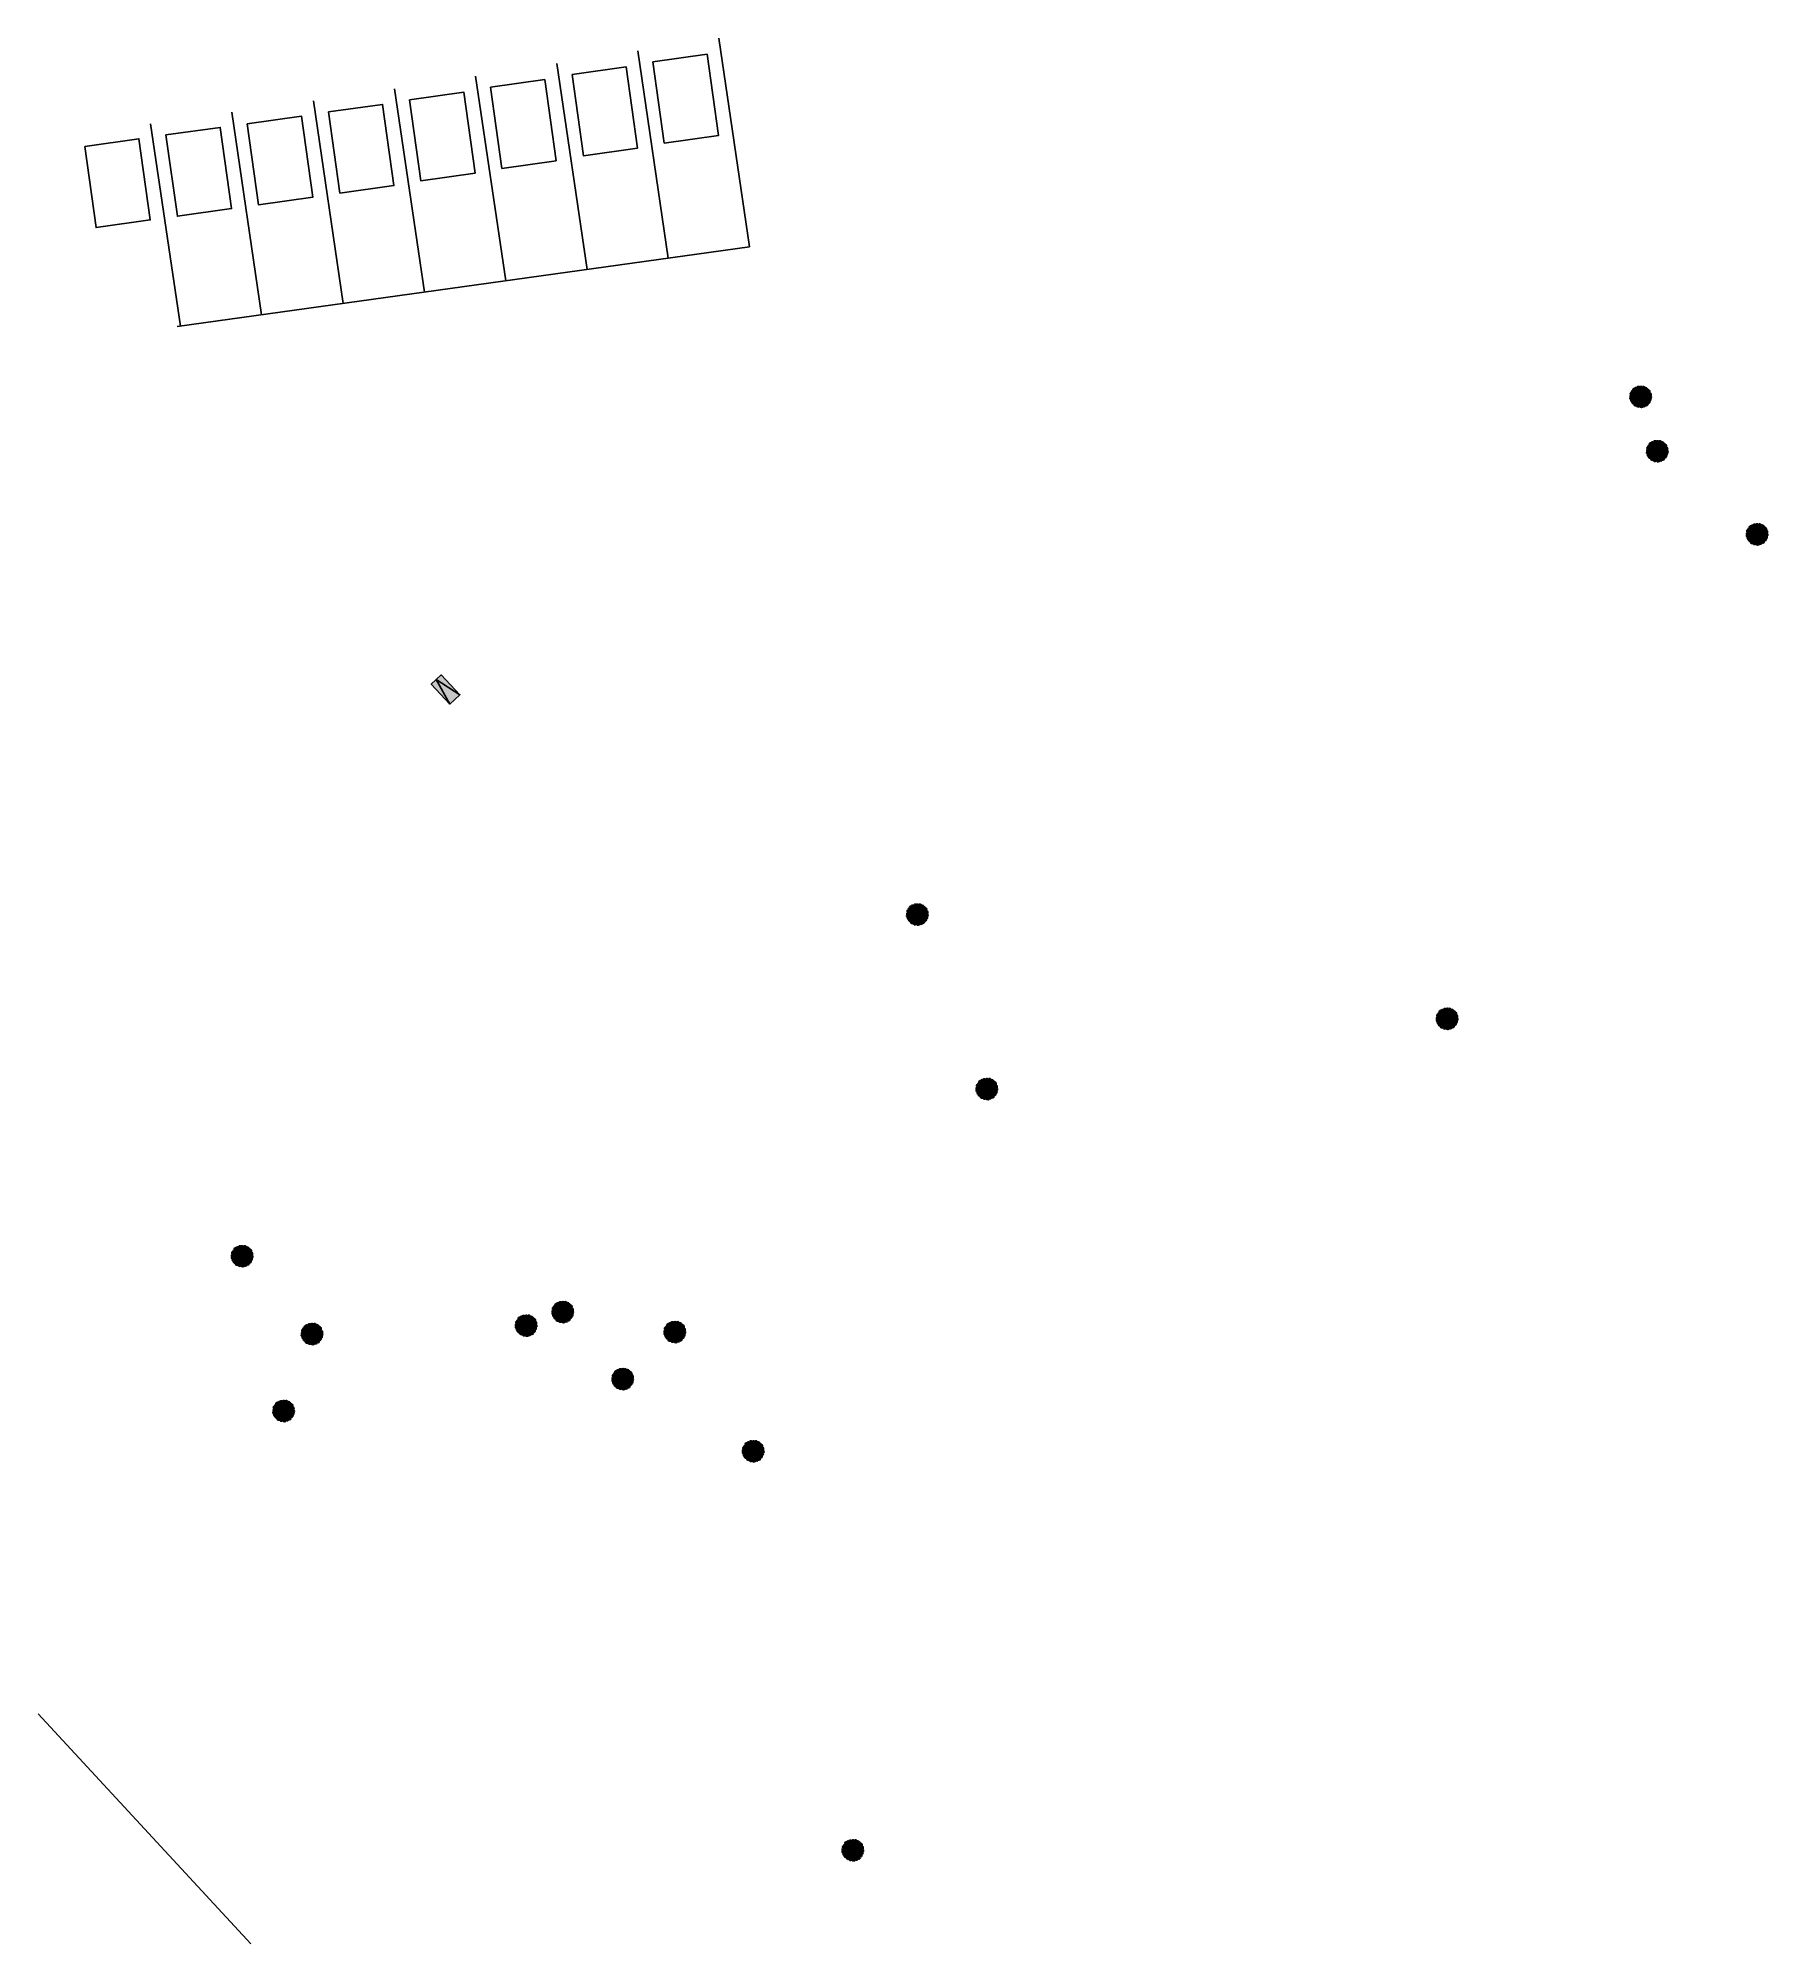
# Model space of a CAD drawing. Header units: metres. Extents: x 363202 to 1090844, y 5621100 to 16864471.
# Drawn here: x 726999.3 to 727315.6, y 11242833.6 to 11243182.2 of the extents above; entities that cross this region are included whole.
import ezdxf

# ---------------------------------------------------------------- set-up
doc = ezdxf.new("R2010")
doc.units = ezdxf.units.M
doc.header["$MEASUREMENT"] = 0
doc.layers.get('0').update_dxf_attribs({"color": 252})
for name, color, linetype in [('DETACHED HOUSES', 255, 'Continuous'), ('HOUSE ENTRANCE', 255, 'Continuous'), ('PFL-BAUM-2D-COL', 7, 'Continuous'), ('RESIDENTIAL ROAD', 255, 'Continuous'), ('RESIDENTIAL ROAD HATCHING', 255, 'Continuous'), ('ROAD PARKING', 255, 'Continuous')]:
    doc.layers.add(name, color=color, linetype=linetype)
doc.layers.add('Garage', color=7, linetype='Continuous', lineweight=25)
doc.layers.get('0').off()
doc.layers.get('0').freeze()

# ---------------------------------------------------------------- blocks, each defined once
blk = doc.blocks.new('PFBDRC33')
h = blk.add_hatch(color=72)
edge = h.paths.add_edge_path()
edge.add_arc((-0.107, 0.369), 0.0943, 53.29827, 155.26435)
edge.add_arc((-0.224, 0.377), 0.0442, 45.02815, 181.5814)
edge.add_arc((-0.298, 0.317), 0.0651, 63.07611, 221.45398)
edge.add_arc((-0.364, 0.227), 0.0506, 70.25972, 205.92275)
edge.add_arc((-0.412, 0.142), 0.0626, 87.83435, 240.86239)
edge.add_arc((-0.409, 0.018), 0.077, 115.09424, 219.33972)
edge.add_arc((-0.434, -0.076), 0.0569, 127.60232, 263.6733)
edge.add_arc((-0.372, -0.172), 0.0785, 150.47039, 253.12065)
edge.add_arc((-0.33, -0.264), 0.0673, 164.67232, 315.9546)
edge.add_arc((-0.236, -0.358), 0.0655, 134.49172, 319.07158)
edge.add_arc((-0.106, -0.398), 0.0802, 181.92224, 313.65698)
edge.add_arc((0.037, -0.386), 0.112, 218.89624, 324.75846)
edge.add_arc((0.163, -0.4), 0.0613, 235.9949, 355.80187)
edge.add_arc((0.259, -0.343), 0.0704, 239.99213, 386.53527)
edge.add_arc((0.337, -0.233), 0.0801, 259.06005, 370.70846)
edge.add_arc((0.347, -0.122), 0.118, 305.63666, 374.64566)
edge.add_arc((0.412, -0.028), 0.0811, 307.86781, 414.63773)
edge.add_arc((0.372, 0.097), 0.105, 325.4071, 420.16728)
edge.add_arc((0.312, 0.219), 0.117, 344.92951, 445.03848)
edge.add_arc((0.214, 0.315), 0.11, 10.52021, 112.80877)
edge.add_arc((0.122, 0.424), 0.0495, 350.37317, 525.89117)
edge.add_arc((0.009, 0.396), 0.0771, 31.91619, 141.05487)
blk.add_lwpolyline([(-0.051, 0.444, 0.476794), (-0.193, 0.408, 0.678027), (-0.268, 0.375, 0.827109), (-0.347, 0.274, 0.672371), (-0.409, 0.205, 0.788535), (-0.442, 0.087, 0.489059), (-0.469, -0.031, 0.674959), (-0.441, -0.133, 0.480463), (-0.395, -0.247, 0.776255), (-0.282, -0.311, 1.040787), (-0.186, -0.401, 0.647763), (-0.051, -0.456, 0.497831), (0.128, -0.45, 0.576228), (0.224, -0.404, 0.743635), (0.322, -0.312, 0.529743), (0.416, -0.218, 0.310551), (0.461, -0.092, 0.502783), (0.459, 0.038, 0.438762), (0.424, 0.188, 0.466887), (0.322, 0.335, 0.478522), (0.171, 0.416, 0.961633), (0.074, 0.436, 0.5158)], format="xyb", close=True)
blk.add_circle((0, 0), 0.0249)
at = {"color": 74}
for points in [[(-0.475, 0.018), (-0.459, 0.03), (-0.464, 0.015), (-0.457, 0.019)], [(-0.474, 0.149), (-0.457, 0.161), (-0.462, 0.146), (-0.455, 0.15)], [(-0.47, 0.047), (-0.453, 0.059), (-0.458, 0.044), (-0.451, 0.048)], [(-0.451, 0.168), (-0.434, 0.179), (-0.439, 0.164), (-0.433, 0.169)], [(-0.417, 0.187), (-0.4, 0.198), (-0.405, 0.183), (-0.398, 0.188)], [(-0.361, 0.314), (-0.344, 0.325), (-0.349, 0.31), (-0.342, 0.315)], [(-0.334, 0.343), (-0.317, 0.355), (-0.322, 0.34), (-0.315, 0.344)], [(-0.275, 0.203), (-0.258, 0.214), (-0.263, 0.199), (-0.256, 0.204)], [(-0.132, 0.159), (-0.115, 0.171), (-0.12, 0.156), (-0.113, 0.16)], [(-0.001, 0.452), (0.015, 0.463), (0.01, 0.448), (0.017, 0.453)], [(0.034, 0.409), (0.051, 0.42), (0.046, 0.405), (0.053, 0.41)], [(0.039, 0.433), (0.056, 0.445), (0.051, 0.43), (0.058, 0.434)], [(0.062, 0.42), (0.079, 0.432), (0.074, 0.417), (0.08, 0.421)], [(0.08, 0.401), (0.097, 0.412), (0.092, 0.397), (0.098, 0.402)], [(0.092, 0.011), (0.109, 0.022), (0.104, 0.007), (0.11, 0.012)], [(0.104, 0.456), (0.12, 0.467), (0.116, 0.452), (0.122, 0.457)], [(0.121, 0.439), (0.137, 0.451), (0.132, 0.436), (0.139, 0.44)], [(0.123, 0.358), (0.14, 0.369), (0.135, 0.354), (0.142, 0.359)], [(0.145, 0.389), (0.161, 0.4), (0.156, 0.385), (0.163, 0.39)], [(0.147, 0.439), (0.164, 0.451), (0.159, 0.436), (0.165, 0.441)], [(0.196, 0.412), (0.213, 0.423), (0.208, 0.408), (0.215, 0.413)], [(0.204, 0.384), (0.221, 0.396), (0.216, 0.381), (0.223, 0.385)], [(0.214, 0.377), (0.231, 0.389), (0.226, 0.374), (0.232, 0.378)], [(0.219, 0.289), (0.235, 0.3), (0.231, 0.285), (0.237, 0.29)], [(0.221, 0.399), (0.238, 0.41), (0.233, 0.395), (0.24, 0.4)], [(0.241, 0.382), (0.257, 0.394), (0.252, 0.379), (0.259, 0.383)], [(0.243, 0.155), (0.259, 0.166), (0.254, 0.151), (0.261, 0.156)], [(0.259, 0.334), (0.276, 0.345), (0.271, 0.33), (0.278, 0.335)], [(0.262, 0.365), (0.278, 0.377), (0.274, 0.362), (0.28, 0.366)], [(0.281, 0.289), (0.298, 0.3), (0.293, 0.285), (0.299, 0.29)], [(0.281, 0.107), (0.298, 0.118), (0.293, 0.103), (0.299, 0.108)], [(0.283, 0.195), (0.3, 0.207), (0.295, 0.192), (0.302, 0.196)], [(0.291, 0.353), (0.307, 0.365), (0.302, 0.35), (0.309, 0.354)], [(0.291, 0.317), (0.307, 0.329), (0.302, 0.314), (0.309, 0.318)], [(0.291, 0.066), (0.307, 0.077), (0.302, 0.062), (0.309, 0.067)], [(0.293, 0.028), (0.31, 0.039), (0.305, 0.024), (0.311, 0.029)], [(0.3, 0.169), (0.317, 0.18), (0.312, 0.165), (0.319, 0.17)], [(0.3, -0.011), (0.317, 0.001), (0.312, -0.014), (0.319, -0.01)], [(0.305, 0.092), (0.322, 0.104), (0.317, 0.089), (0.323, 0.093)], [(0.317, 0.298), (0.334, 0.31), (0.329, 0.295), (0.335, 0.299)], [(0.317, 0.257), (0.334, 0.269), (0.329, 0.254), (0.335, 0.258)], [(0.324, 0.202), (0.341, 0.214), (0.336, 0.199), (0.343, 0.203)], [(0.328, 0.017), (0.345, 0.029), (0.34, 0.014), (0.347, 0.018)], [(0.329, 0.155), (0.346, 0.166), (0.341, 0.151), (0.347, 0.156)], [(0.329, 0.042), (0.346, 0.053), (0.341, 0.038), (0.347, 0.043)], [(0.332, 0.224), (0.349, 0.235), (0.344, 0.22), (0.351, 0.225)], [(0.341, 0.245), (0.358, 0.257), (0.353, 0.242), (0.359, 0.247)], [(0.343, 0.064), (0.36, 0.076), (0.355, 0.061), (0.362, 0.065)], [(0.346, 0.107), (0.362, 0.118), (0.357, 0.103), (0.364, 0.108)], [(0.348, 0.291), (0.365, 0.302), (0.36, 0.287), (0.367, 0.292)], [(0.35, 0.252), (0.366, 0.263), (0.362, 0.248), (0.368, 0.253)], [(0.35, 0.03), (0.367, 0.042), (0.362, 0.027), (0.369, 0.031)], [(0.352, 0.28), (0.369, 0.291), (0.364, 0.276), (0.371, 0.281)], [(0.354, 0.225), (0.37, 0.237), (0.365, 0.222), (0.372, 0.226)], [(0.355, 0.183), (0.372, 0.195), (0.367, 0.18), (0.374, 0.184)], [(0.375, 0.13), (0.392, 0.141), (0.387, 0.126), (0.394, 0.131)], [(0.38, 0.04), (0.397, 0.051), (0.392, 0.036), (0.399, 0.041)], [(0.382, 0.054), (0.398, 0.065), (0.393, 0.05), (0.4, 0.055)], [(0.383, 0.018), (0.399, 0.03), (0.395, 0.015), (0.401, 0.02)], [(0.384, 0.104), (0.401, 0.116), (0.396, 0.101), (0.402, 0.105)], [(0.385, 0.256), (0.402, 0.267), (0.397, 0.252), (0.404, 0.257)], [(0.388, 0.084), (0.405, 0.096), (0.4, 0.081), (0.406, 0.085)], [(0.391, -0.003), (0.408, 0.008), (0.403, -0.007), (0.41, -0.002)], [(0.393, 0.267), (0.41, 0.278), (0.405, 0.263), (0.411, 0.268)], [(0.393, 0.229), (0.41, 0.24), (0.405, 0.225), (0.412, 0.23)], [(0.393, 0.059), (0.41, 0.07), (0.405, 0.055), (0.411, 0.06)], [(0.394, 0.207), (0.411, 0.219), (0.406, 0.204), (0.413, 0.208)], [(0.398, 0.028), (0.415, 0.039), (0.41, 0.024), (0.417, 0.029)], [(0.401, 0.149), (0.417, 0.161), (0.412, 0.146), (0.419, 0.15)], [(0.405, 0.193), (0.422, 0.204), (0.417, 0.189), (0.424, 0.194)], [(0.405, 0.08), (0.422, 0.092), (0.417, 0.077), (0.424, 0.081)], [(0.408, 0.102), (0.425, 0.114), (0.42, 0.099), (0.427, 0.103)], [(0.409, 0.017), (0.426, 0.029), (0.421, 0.014), (0.428, 0.018)], [(0.42, 0.048), (0.436, 0.059), (0.431, 0.044), (0.438, 0.049)], [(0.42, 0.002), (0.436, 0.013), (0.431, -0.002), (0.438, 0.003)], [(0.423, 0.126), (0.44, 0.138), (0.435, 0.123), (0.442, 0.127)], [(0.425, 0.101), (0.441, 0.112), (0.436, 0.097), (0.443, 0.102)], [(0.429, 0.064), (0.446, 0.075), (0.441, 0.06), (0.448, 0.065)], [(0.435, 0.032), (0.451, 0.044), (0.447, 0.029), (0.453, 0.033)], [(0.444, -0.004), (0.46, 0.007), (0.455, -0.008), (0.462, -0.003)], [(0.446, 0.116), (0.463, 0.128), (0.458, 0.113), (0.465, 0.117)], [(0.45, 0.081), (0.467, 0.092), (0.462, 0.077), (0.469, 0.082)], [(-0.466, -0.012), (-0.449, -0.001), (-0.454, -0.016), (-0.447, -0.011)], [(-0.423, -0.169), (-0.406, -0.157), (-0.411, -0.172), (-0.404, -0.167)], [(-0.397, -0.228), (-0.38, -0.216), (-0.385, -0.231), (-0.378, -0.227)], [(-0.387, -0.293), (-0.37, -0.282), (-0.375, -0.297), (-0.368, -0.292)], [(-0.298, -0.339), (-0.282, -0.327), (-0.286, -0.342), (-0.28, -0.338)], [(-0.275, -0.346), (-0.259, -0.335), (-0.264, -0.35), (-0.257, -0.345)], [(-0.266, -0.358), (-0.25, -0.346), (-0.255, -0.361), (-0.248, -0.357)], [(-0.26, -0.386), (-0.243, -0.375), (-0.248, -0.39), (-0.241, -0.385)], [(-0.241, -0.395), (-0.225, -0.384), (-0.23, -0.399), (-0.223, -0.394)], [(-0.216, -0.124), (-0.199, -0.113), (-0.204, -0.128), (-0.197, -0.123)], [(-0.155, -0.451), (-0.138, -0.44), (-0.143, -0.455), (-0.136, -0.45)], [(-0.143, -0.439), (-0.126, -0.428), (-0.131, -0.443), (-0.124, -0.438)], [(-0.14, -0.396), (-0.124, -0.384), (-0.129, -0.399), (-0.122, -0.395)], [(-0.124, -0.464), (-0.107, -0.453), (-0.112, -0.468), (-0.105, -0.463)], [(-0.098, -0.268), (-0.081, -0.257), (-0.086, -0.272), (-0.079, -0.267)], [(-0.057, -0.438), (-0.041, -0.427), (-0.046, -0.442), (-0.039, -0.437)], [(-0.057, -0.453), (-0.041, -0.442), (-0.046, -0.457), (-0.039, -0.452)], [(-0.045, -0.367), (-0.028, -0.356), (-0.033, -0.371), (-0.026, -0.366)], [(-0.024, -0.466), (-0.008, -0.455), (-0.012, -0.47), (-0.006, -0.465)], [(-0.023, -0.446), (-0.006, -0.435), (-0.011, -0.45), (-0.005, -0.445)], [(-0.021, -0.42), (-0.004, -0.408), (-0.009, -0.423), (-0.002, -0.419)], [(-0.004, -0.474), (0.013, -0.463), (0.008, -0.478), (0.015, -0.473)], [(0.006, -0.398), (0.022, -0.387), (0.017, -0.402), (0.024, -0.397)], [(0.007, -0.422), (0.024, -0.41), (0.019, -0.425), (0.026, -0.42)], [(0.011, -0.446), (0.028, -0.434), (0.023, -0.449), (0.03, -0.445)], [(0.022, -0.492), (0.039, -0.48), (0.034, -0.495), (0.041, -0.491)], [(0.027, -0.367), (0.044, -0.356), (0.039, -0.371), (0.046, -0.366)], [(0.032, -0.461), (0.049, -0.449), (0.044, -0.464), (0.051, -0.459)], [(0.042, -0.477), (0.059, -0.465), (0.054, -0.48), (0.061, -0.476)], [(0.049, -0.394), (0.065, -0.382), (0.061, -0.397), (0.067, -0.392)], [(0.061, -0.462), (0.077, -0.451), (0.072, -0.466), (0.079, -0.461)], [(0.063, -0.379), (0.08, -0.368), (0.075, -0.383), (0.082, -0.378)], [(0.063, -0.443), (0.079, -0.432), (0.074, -0.447), (0.081, -0.442)], [(0.066, -0.424), (0.082, -0.413), (0.077, -0.428), (0.084, -0.423)], [(0.07, -0.113), (0.087, -0.102), (0.082, -0.117), (0.089, -0.112)], [(0.075, -0.47), (0.092, -0.459), (0.087, -0.474), (0.094, -0.469)], [(0.078, -0.411), (0.095, -0.4), (0.09, -0.415), (0.097, -0.41)], [(0.082, -0.395), (0.099, -0.383), (0.094, -0.398), (0.101, -0.394)], [(0.092, -0.447), (0.109, -0.435), (0.104, -0.45), (0.111, -0.446)], [(0.094, -0.422), (0.111, -0.411), (0.106, -0.426), (0.113, -0.421)], [(0.119, -0.441), (0.135, -0.43), (0.131, -0.445), (0.137, -0.44)], [(0.123, -0.406), (0.139, -0.395), (0.135, -0.41), (0.141, -0.405)], [(0.128, -0.046), (0.144, -0.035), (0.14, -0.05), (0.146, -0.045)], [(0.134, -0.361), (0.151, -0.349), (0.146, -0.364), (0.153, -0.36)], [(0.135, -0.334), (0.152, -0.322), (0.147, -0.337), (0.153, -0.333)], [(0.147, -0.431), (0.164, -0.419), (0.159, -0.434), (0.165, -0.43)], [(0.157, -0.291), (0.173, -0.279), (0.168, -0.294), (0.175, -0.29)], [(0.16, -0.449), (0.176, -0.437), (0.171, -0.452), (0.178, -0.448)], [(0.171, -0.395), (0.188, -0.383), (0.183, -0.398), (0.189, -0.394)], [(0.176, -0.135), (0.192, -0.124), (0.187, -0.139), (0.194, -0.134)], [(0.176, -0.415), (0.192, -0.404), (0.187, -0.419), (0.194, -0.414)], [(0.178, -0.027), (0.195, -0.016), (0.19, -0.031), (0.197, -0.026)], [(0.178, -0.451), (0.195, -0.44), (0.19, -0.455), (0.197, -0.45)], [(0.185, -0.269), (0.202, -0.258), (0.197, -0.273), (0.204, -0.268)], [(0.197, -0.382), (0.214, -0.37), (0.209, -0.385), (0.216, -0.38)], [(0.201, -0.408), (0.217, -0.396), (0.212, -0.411), (0.219, -0.407)], [(0.203, -0.357), (0.219, -0.345), (0.214, -0.36), (0.221, -0.356)], [(0.209, -0.336), (0.226, -0.325), (0.221, -0.34), (0.228, -0.335)], [(0.216, -0.214), (0.233, -0.203), (0.228, -0.218), (0.235, -0.213)], [(0.217, -0.377), (0.233, -0.366), (0.228, -0.381), (0.235, -0.376)], [(0.219, -0.181), (0.235, -0.169), (0.231, -0.184), (0.237, -0.179)], [(0.22, -0.299), (0.237, -0.287), (0.232, -0.302), (0.239, -0.297)], [(0.226, -0.344), (0.242, -0.333), (0.237, -0.348), (0.244, -0.343)], [(0.232, -0.046), (0.249, -0.035), (0.244, -0.05), (0.25, -0.045)], [(0.233, -0.255), (0.25, -0.243), (0.245, -0.258), (0.252, -0.254)], [(0.238, -0.135), (0.255, -0.124), (0.25, -0.139), (0.256, -0.134)], [(0.238, -0.395), (0.255, -0.383), (0.25, -0.398), (0.257, -0.394)], [(0.241, -0.307), (0.257, -0.296), (0.252, -0.311), (0.259, -0.306)], [(0.242, -0.238), (0.259, -0.226), (0.254, -0.241), (0.261, -0.237)], [(0.243, -0.181), (0.259, -0.169), (0.254, -0.184), (0.261, -0.179)], [(0.247, -0.094), (0.264, -0.083), (0.259, -0.098), (0.266, -0.093)], [(0.251, -0.406), (0.268, -0.395), (0.263, -0.41), (0.27, -0.405)], [(0.252, -0.209), (0.269, -0.198), (0.264, -0.213), (0.271, -0.208)], [(0.255, -0.059), (0.271, -0.047), (0.266, -0.062), (0.273, -0.058)], [(0.257, -0.228), (0.274, -0.216), (0.269, -0.231), (0.276, -0.226)], [(0.26, -0.135), (0.276, -0.124), (0.272, -0.139), (0.278, -0.134)], [(0.262, -0.375), (0.279, -0.363), (0.274, -0.378), (0.28, -0.373)], [(0.265, -0.111), (0.281, -0.099), (0.277, -0.114), (0.283, -0.11)], [(0.267, -0.329), (0.284, -0.317), (0.279, -0.332), (0.286, -0.328)], [(0.267, -0.394), (0.283, -0.382), (0.278, -0.397), (0.285, -0.392)], [(0.269, -0.25), (0.286, -0.238), (0.281, -0.253), (0.288, -0.249)], [(0.27, -0.089), (0.287, -0.078), (0.282, -0.093), (0.288, -0.088)], [(0.279, -0.314), (0.295, -0.302), (0.291, -0.317), (0.297, -0.313)], [(0.28, -0.271), (0.297, -0.259), (0.292, -0.274), (0.299, -0.27)], [(0.281, -0.195), (0.298, -0.183), (0.293, -0.198), (0.3, -0.193)], [(0.281, -0.343), (0.298, -0.331), (0.293, -0.346), (0.3, -0.342)], [(0.281, -0.362), (0.298, -0.351), (0.293, -0.366), (0.299, -0.361)], [(0.289, -0.12), (0.306, -0.108), (0.301, -0.123), (0.307, -0.119)], [(0.291, -0.087), (0.307, -0.076), (0.302, -0.091), (0.309, -0.086)], [(0.294, -0.239), (0.311, -0.228), (0.306, -0.243), (0.313, -0.238)], [(0.295, -0.163), (0.312, -0.151), (0.307, -0.166), (0.314, -0.162)], [(0.295, -0.371), (0.312, -0.359), (0.307, -0.374), (0.314, -0.37)], [(0.298, -0.224), (0.314, -0.212), (0.309, -0.227), (0.316, -0.223)], [(0.298, -0.293), (0.314, -0.282), (0.309, -0.297), (0.316, -0.292)], [(0.305, -0.123), (0.322, -0.112), (0.317, -0.127), (0.323, -0.122)], [(0.31, -0.252), (0.326, -0.241), (0.321, -0.256), (0.328, -0.251)], [(0.311, -0.093), (0.327, -0.082), (0.322, -0.097), (0.329, -0.092)], [(0.313, -0.2), (0.33, -0.188), (0.325, -0.203), (0.332, -0.199)], [(0.313, -0.306), (0.33, -0.294), (0.325, -0.309), (0.332, -0.305)], [(0.318, -0.27), (0.335, -0.258), (0.33, -0.273), (0.337, -0.269)], [(0.321, -0.115), (0.337, -0.103), (0.332, -0.118), (0.339, -0.114)], [(0.322, -0.013), (0.339, -0.002), (0.334, -0.017), (0.34, -0.012)], [(0.322, -0.031), (0.339, -0.02), (0.334, -0.035), (0.34, -0.03)], [(0.324, -0.176), (0.341, -0.164), (0.336, -0.179), (0.343, -0.175)], [(0.328, -0.055), (0.345, -0.044), (0.34, -0.059), (0.347, -0.054)], [(0.336, -0.219), (0.353, -0.207), (0.348, -0.222), (0.355, -0.218)], [(0.339, -0.288), (0.355, -0.276), (0.35, -0.291), (0.357, -0.287)], [(0.342, -0.234), (0.359, -0.222), (0.354, -0.237), (0.361, -0.233)], [(0.35, -0.291), (0.367, -0.279), (0.362, -0.294), (0.369, -0.29)], [(0.352, -0.026), (0.369, -0.014), (0.364, -0.029), (0.371, -0.025)], [(0.356, -0.07), (0.373, -0.059), (0.368, -0.074), (0.375, -0.069)], [(0.36, -0.044), (0.377, -0.033), (0.372, -0.048), (0.378, -0.043)], [(0.367, -0.161), (0.384, -0.15), (0.379, -0.165), (0.386, -0.16)], [(0.37, -0.2), (0.386, -0.188), (0.381, -0.203), (0.388, -0.199)], [(0.371, -0.137), (0.388, -0.126), (0.383, -0.141), (0.39, -0.136)], [(0.374, -0.267), (0.391, -0.255), (0.386, -0.27), (0.393, -0.266)], [(0.378, -0.022), (0.394, -0.011), (0.389, -0.026), (0.396, -0.021)], [(0.38, -0.245), (0.397, -0.234), (0.392, -0.249), (0.399, -0.244)], [(0.39, -0.111), (0.407, -0.099), (0.402, -0.114), (0.409, -0.11)], [(0.393, -0.049), (0.41, -0.037), (0.405, -0.052), (0.412, -0.048)], [(0.393, -0.152), (0.41, -0.14), (0.405, -0.155), (0.412, -0.151)], [(0.395, -0.083), (0.412, -0.072), (0.407, -0.087), (0.414, -0.082)], [(0.398, -0.111), (0.415, -0.1), (0.41, -0.115), (0.417, -0.11)], [(0.401, -0.131), (0.417, -0.12), (0.412, -0.135), (0.419, -0.13)], [(0.403, -0.088), (0.42, -0.077), (0.415, -0.092), (0.422, -0.087)], [(0.408, -0.035), (0.424, -0.023), (0.42, -0.038), (0.426, -0.033)], [(0.413, -0.167), (0.43, -0.155), (0.425, -0.17), (0.432, -0.166)], [(0.415, -0.193), (0.431, -0.182), (0.426, -0.197), (0.433, -0.192)], [(0.417, -0.06), (0.434, -0.049), (0.429, -0.064), (0.436, -0.059)], [(0.418, -0.105), (0.435, -0.093), (0.43, -0.108), (0.437, -0.103)], [(0.42, -0.02), (0.436, -0.008), (0.431, -0.023), (0.438, -0.019)], [(0.427, -0.188), (0.444, -0.176), (0.439, -0.191), (0.446, -0.187)], [(0.432, -0.176), (0.448, -0.164), (0.444, -0.179), (0.45, -0.175)], [(0.436, -0.049), (0.453, -0.037), (0.448, -0.052), (0.455, -0.048)], [(0.444, -0.111), (0.46, -0.1), (0.456, -0.115), (0.462, -0.11)], [(0.445, -0.08), (0.462, -0.069), (0.457, -0.084), (0.463, -0.079)], [(0.451, -0.017), (0.468, -0.006), (0.463, -0.021), (0.47, -0.016)]]:
    blk.add_solid(points, dxfattribs=at)
at = {"color": 104}
for points in [[(-0.441, 0.118), (-0.458, 0.12), (-0.447, 0.133)], [(-0.424, 0.18), (-0.442, 0.181), (-0.43, 0.194)], [(-0.409, 0.187), (-0.426, 0.188), (-0.415, 0.201)], [(-0.394, 0.234), (-0.387, 0.218), (-0.404, 0.222)], [(-0.339, 0.339), (-0.357, 0.341), (-0.346, 0.354)], [(-0.245, 0.378), (-0.262, 0.379), (-0.251, 0.392)], [(-0.219, 0.399), (-0.237, 0.401), (-0.226, 0.414)], [(-0.165, 0.437), (-0.158, 0.421), (-0.174, 0.424)], [(-0.134, 0.393), (-0.151, 0.394), (-0.14, 0.407)], [(-0.126, 0.432), (-0.143, 0.434), (-0.132, 0.446)], [(-0.108, 0.458), (-0.1, 0.442), (-0.117, 0.446)], [(-0.076, 0.444), (-0.093, 0.445), (-0.082, 0.458)], [(-0.073, 0.429), (-0.091, 0.431), (-0.08, 0.444)], [(-0.052, 0.427), (-0.069, 0.428), (-0.058, 0.441)], [(-0.014, 0.444), (-0.031, 0.445), (-0.02, 0.458)], [(-0.014, 0.396), (-0.031, 0.397), (-0.02, 0.41)], [(-0.006, 0.405), (-0.024, 0.407), (-0.013, 0.42)], [(0.013, 0.429), (-0.005, 0.431), (0.006, 0.444)], [(0.02, 0.405), (0.002, 0.407), (0.014, 0.42)], [(0.037, 0.379), (0.019, 0.381), (0.03, 0.393)], [(0.056, 0.341), (0.038, 0.342), (0.049, 0.355)], [(0.07, 0.389), (0.053, 0.39), (0.064, 0.403)], [(0.087, 0.293), (0.069, 0.294), (0.081, 0.307)], [(0.092, 0.341), (0.074, 0.342), (0.085, 0.355)], [(0.095, 0.436), (0.077, 0.437), (0.088, 0.45)], [(0.094, 0.367), (0.077, 0.369), (0.088, 0.381)], [(0.106, 0.409), (0.089, 0.411), (0.1, 0.424)], [(0.111, 0.324), (0.093, 0.325), (0.104, 0.338)], [(0.116, 0.29), (0.098, 0.292), (0.109, 0.305)], [(0.123, 0.357), (0.105, 0.359), (0.116, 0.372)], [(0.124, 0.419), (0.106, 0.421), (0.117, 0.434)], [(0.129, 0.379), (0.111, 0.38), (0.123, 0.393)], [(0.135, 0.41), (0.117, 0.412), (0.128, 0.424)], [(0.145, 0.409), (0.128, 0.411), (0.139, 0.424)], [(0.152, 0.427), (0.134, 0.429), (0.145, 0.441)], [(0.154, 0.319), (0.136, 0.321), (0.148, 0.333)], [(0.161, 0.266), (0.144, 0.268), (0.155, 0.281)], [(0.168, 0.31), (0.151, 0.311), (0.162, 0.324)], [(0.171, 0.372), (0.153, 0.373), (0.164, 0.386)], [(0.173, 0.247), (0.156, 0.249), (0.167, 0.262)], [(0.175, 0.342), (0.157, 0.344), (0.168, 0.356)], [(0.171, 0.357), (0.179, 0.341), (0.162, 0.344)], [(0.182, 0.392), (0.165, 0.393), (0.176, 0.406)], [(0.194, 0.362), (0.176, 0.364), (0.187, 0.377)], [(0.195, 0.207), (0.177, 0.208), (0.188, 0.221)], [(0.199, 0.329), (0.182, 0.33), (0.193, 0.343)], [(0.199, 0.276), (0.182, 0.278), (0.193, 0.29)], [(0.202, 0.135), (0.184, 0.136), (0.195, 0.149)], [(0.204, 0.343), (0.187, 0.345), (0.198, 0.357)], [(0.214, 0.288), (0.196, 0.29), (0.207, 0.302)], [(0.207, 0.157), (0.214, 0.141), (0.198, 0.144)], [(0.216, 0.219), (0.199, 0.22), (0.21, 0.233)], [(0.221, 0.372), (0.203, 0.373), (0.215, 0.386)], [(0.223, 0.352), (0.205, 0.354), (0.216, 0.367)], [(0.215, 0.04), (0.222, 0.024), (0.205, 0.027)], [(0.223, 0.228), (0.206, 0.23), (0.217, 0.242)], [(0.225, 0.304), (0.208, 0.306), (0.219, 0.318)], [(0.233, 0.329), (0.215, 0.331), (0.227, 0.344)], [(0.234, 0.355), (0.217, 0.356), (0.228, 0.369)], [(0.243, 0.176), (0.225, 0.177), (0.236, 0.19)], [(0.236, 0.134), (0.243, 0.118), (0.227, 0.121)], [(0.236, 0.013), (0.243, -0.003), (0.227, 0.001)], [(0.241, 0.334), (0.248, 0.318), (0.232, 0.321)], [(0.241, 0.291), (0.248, 0.275), (0.232, 0.278)], [(0.254, 0.245), (0.237, 0.247), (0.248, 0.259)], [(0.257, 0.144), (0.239, 0.146), (0.251, 0.159)], [(0.249, 0.101), (0.256, 0.085), (0.239, 0.088)], [(0.262, 0.214), (0.244, 0.215), (0.255, 0.228)], [(0.262, 0.39), (0.245, 0.392), (0.256, 0.405)], [(0.265, 0.365), (0.247, 0.366), (0.258, 0.379)], [(0.264, 0.312), (0.247, 0.314), (0.258, 0.326)], [(0.264, 0.058), (0.247, 0.06), (0.258, 0.073)], [(0.258, 0.274), (0.265, 0.258), (0.248, 0.262)], [(0.259, 0.028), (0.266, 0.012), (0.25, 0.016)], [(0.269, 0.111), (0.251, 0.112), (0.262, 0.125)], [(0.261, 0.197), (0.269, 0.181), (0.252, 0.184)], [(0.263, 0.234), (0.27, 0.218), (0.253, 0.221)], [(0.274, 0.276), (0.256, 0.278), (0.267, 0.29)], [(0.265, 0.101), (0.273, 0.085), (0.256, 0.088)], [(0.269, 0.311), (0.276, 0.295), (0.26, 0.299)], [(0.27, 0.154), (0.278, 0.138), (0.261, 0.141)], [(0.284, 0.35), (0.266, 0.351), (0.277, 0.364)], [(0.278, 0.257), (0.285, 0.241), (0.269, 0.244)], [(0.286, 0.006), (0.269, 0.008), (0.28, 0.02)], [(0.279, 0.285), (0.286, 0.269), (0.27, 0.272)], [(0.282, 0.248), (0.289, 0.232), (0.272, 0.235)], [(0.284, 0.276), (0.292, 0.26), (0.275, 0.263)], [(0.294, 0.317), (0.276, 0.318), (0.287, 0.331)], [(0.295, 0.371), (0.278, 0.373), (0.289, 0.386)], [(0.299, 0.37), (0.281, 0.372), (0.293, 0.384)], [(0.291, 0.084), (0.298, 0.068), (0.281, 0.072)], [(0.292, 0.323), (0.299, 0.307), (0.283, 0.31)], [(0.305, 0.154), (0.287, 0.156), (0.298, 0.168)], [(0.308, 0.334), (0.29, 0.336), (0.301, 0.349)], [(0.299, 0.293), (0.307, 0.277), (0.29, 0.281)], [(0.307, 0.245), (0.29, 0.247), (0.301, 0.259)], [(0.303, 0.221), (0.311, 0.205), (0.294, 0.209)], [(0.303, 0.143), (0.311, 0.127), (0.294, 0.13)], [(0.311, 0.306), (0.318, 0.29), (0.302, 0.293)], [(0.322, 0.266), (0.304, 0.268), (0.315, 0.28)], [(0.313, 0.157), (0.321, 0.141), (0.304, 0.144)], [(0.324, 0.308), (0.307, 0.309), (0.318, 0.322)], [(0.319, 0.201), (0.326, 0.185), (0.309, 0.188)], [(0.327, -0.01), (0.309, -0.009), (0.32, 0.004)], [(0.32, 0.229), (0.327, 0.213), (0.311, 0.216)], [(0.329, 0.327), (0.312, 0.328), (0.323, 0.341)], [(0.322, 0.247), (0.33, 0.231), (0.313, 0.234)], [(0.332, 0.282), (0.314, 0.284), (0.325, 0.297)], [(0.326, 0.078), (0.333, 0.062), (0.317, 0.065)], [(0.33, 0.05), (0.337, 0.034), (0.321, 0.037)], [(0.332, 0.125), (0.34, 0.109), (0.323, 0.112)], [(0.334, 0.187), (0.341, 0.171), (0.324, 0.174)], [(0.339, 0.253), (0.346, 0.237), (0.33, 0.24)], [(0.34, 0.137), (0.347, 0.121), (0.331, 0.125)], [(0.352, 0.267), (0.335, 0.269), (0.346, 0.282)], [(0.355, 0.201), (0.337, 0.203), (0.348, 0.216)], [(0.346, 0.208), (0.354, 0.193), (0.337, 0.196)], [(0.355, 0.175), (0.337, 0.176), (0.348, 0.189)], [(0.356, 0.308), (0.338, 0.309), (0.35, 0.322)], [(0.365, 0.312), (0.347, 0.314), (0.358, 0.326)], [(0.369, 0.083), (0.351, 0.085), (0.362, 0.098)], [(0.369, 0.137), (0.352, 0.139), (0.363, 0.152)], [(0.371, 0.158), (0.354, 0.16), (0.365, 0.173)], [(0.374, 0.118), (0.356, 0.119), (0.367, 0.132)], [(0.379, 0.191), (0.361, 0.193), (0.372, 0.205)], [(0.381, 0.295), (0.364, 0.297), (0.375, 0.309)], [(0.384, 0.105), (0.366, 0.107), (0.377, 0.119)], [(0.386, 0.011), (0.369, 0.013), (0.38, 0.025)], [(0.389, 0.276), (0.371, 0.278), (0.382, 0.29)], [(0.389, 0.109), (0.371, 0.11), (0.383, 0.123)], [(0.389, 0.086), (0.371, 0.088), (0.383, 0.1)], [(0.396, 0.211), (0.378, 0.213), (0.389, 0.226)], [(0.398, 0.186), (0.38, 0.188), (0.391, 0.2)], [(0.4, 0.234), (0.383, 0.236), (0.394, 0.249)], [(0.407, 0.158), (0.389, 0.16), (0.4, 0.173)], [(0.41, 0.176), (0.393, 0.177), (0.404, 0.19)], [(0.417, 0.242), (0.399, 0.243), (0.41, 0.256)], [(0.423, 0.165), (0.406, 0.166), (0.417, 0.179)], [(0.441, 0.045), (0.423, 0.047), (0.435, 0.06)], [(0.443, 0.076), (0.426, 0.077), (0.437, 0.09)], [(0.448, 0.144), (0.431, 0.146), (0.442, 0.159)], [(0.46, 0.089), (0.443, 0.091), (0.454, 0.104)], [(0.461, 0.02), (0.444, 0.022), (0.455, 0.034)], [(0.462, 0.054), (0.445, 0.056), (0.456, 0.069)], [(0.474, 0.097), (0.456, 0.099), (0.468, 0.112)], [(-0.448, -0.036), (-0.466, -0.034), (-0.455, -0.021)], [(-0.441, -0.093), (-0.458, -0.091), (-0.447, -0.078)], [(-0.421, -0.126), (-0.439, -0.125), (-0.428, -0.112)], [(-0.43, -0.144), (-0.423, -0.16), (-0.439, -0.157)], [(-0.414, -0.106), (-0.431, -0.104), (-0.42, -0.091)], [(-0.421, -0.211), (-0.414, -0.227), (-0.43, -0.223)], [(-0.411, -0.176), (-0.429, -0.174), (-0.417, -0.161)], [(-0.389, -0.239), (-0.407, -0.237), (-0.396, -0.224)], [(-0.373, -0.259), (-0.39, -0.258), (-0.379, -0.245)], [(-0.327, -0.327), (-0.345, -0.325), (-0.334, -0.313)], [(-0.324, -0.274), (-0.317, -0.29), (-0.334, -0.287)], [(-0.267, -0.396), (-0.285, -0.395), (-0.274, -0.382)], [(-0.227, -0.416), (-0.245, -0.415), (-0.234, -0.402)], [(-0.153, -0.423), (-0.17, -0.421), (-0.159, -0.408)], [(-0.146, -0.426), (-0.164, -0.425), (-0.153, -0.412)], [(-0.155, -0.429), (-0.147, -0.445), (-0.164, -0.442)], [(-0.136, -0.416), (-0.154, -0.415), (-0.142, -0.402)], [(-0.129, -0.356), (-0.146, -0.354), (-0.135, -0.341)], [(-0.113, -0.435), (-0.131, -0.434), (-0.12, -0.421)], [(-0.109, -0.42), (-0.127, -0.418), (-0.116, -0.406)], [(-0.092, -0.45), (-0.109, -0.449), (-0.098, -0.436)], [(-0.092, -0.453), (-0.085, -0.469), (-0.102, -0.466)], [(-0.076, -0.356), (-0.093, -0.354), (-0.082, -0.341)], [(-0.076, -0.409), (-0.069, -0.425), (-0.085, -0.422)], [(-0.064, -0.449), (-0.081, -0.448), (-0.07, -0.435)], [(-0.02, -0.149), (-0.013, -0.165), (-0.029, -0.162)], [(-0.019, -0.38), (-0.012, -0.396), (-0.028, -0.392)], [(-0.014, -0.324), (-0.006, -0.34), (-0.023, -0.337)], [(0.01, -0.434), (-0.008, -0.432), (0.003, -0.42)], [(0.012, -0.45), (-0.005, -0.449), (0.006, -0.436)], [(0.008, -0.36), (0.015, -0.376), (-0.001, -0.372)], [(0.017, -0.097), (0, -0.096), (0.011, -0.083)], [(0.02, -0.472), (0.002, -0.47), (0.014, -0.458)], [(0.02, -0.492), (0.002, -0.491), (0.014, -0.478)], [(0.023, -0.186), (0.03, -0.202), (0.014, -0.198)], [(0.034, -0.463), (0.016, -0.462), (0.027, -0.449)], [(0.034, -0.273), (0.042, -0.289), (0.025, -0.286)], [(0.045, -0.425), (0.028, -0.423), (0.039, -0.411)], [(0.038, -0.206), (0.046, -0.222), (0.029, -0.219)], [(0.041, -0.377), (0.048, -0.393), (0.031, -0.39)], [(0.052, -0.447), (0.034, -0.445), (0.045, -0.432)], [(0.048, -0.039), (0.056, -0.055), (0.039, -0.051)], [(0.051, -0.117), (0.058, -0.133), (0.042, -0.13)], [(0.059, -0.412), (0.042, -0.411), (0.053, -0.398)], [(0.06, -0.343), (0.067, -0.359), (0.051, -0.356)], [(0.064, -0.239), (0.071, -0.255), (0.054, -0.252)], [(0.066, -0.304), (0.073, -0.32), (0.057, -0.316)], [(0.069, -0.164), (0.076, -0.18), (0.059, -0.177)], [(0.071, -0.304), (0.078, -0.32), (0.062, -0.316)], [(0.074, -0.283), (0.081, -0.299), (0.064, -0.296)], [(0.082, -0.414), (0.065, -0.412), (0.076, -0.399)], [(0.076, -0.339), (0.084, -0.355), (0.067, -0.352)], [(0.08, -0.007), (0.087, -0.023), (0.071, -0.02)], [(0.092, -0.268), (0.075, -0.266), (0.086, -0.254)], [(0.089, -0.32), (0.096, -0.336), (0.08, -0.333)], [(0.105, -0.372), (0.087, -0.37), (0.098, -0.358)], [(0.118, -0.303), (0.1, -0.302), (0.111, -0.289)], [(0.118, -0.435), (0.1, -0.434), (0.111, -0.421)], [(0.118, -0.219), (0.101, -0.218), (0.112, -0.205)], [(0.12, -0.263), (0.103, -0.261), (0.114, -0.248)], [(0.12, -0.407), (0.103, -0.406), (0.114, -0.393)], [(0.113, -0.171), (0.12, -0.187), (0.104, -0.183)], [(0.123, -0.286), (0.105, -0.285), (0.116, -0.272)], [(0.13, -0.093), (0.113, -0.091), (0.124, -0.079)], [(0.126, -0.122), (0.133, -0.138), (0.116, -0.135)], [(0.134, -0.348), (0.117, -0.346), (0.128, -0.333)], [(0.137, -0.396), (0.119, -0.394), (0.13, -0.382)], [(0.133, -0.008), (0.141, -0.024), (0.124, -0.021)], [(0.144, -0.264), (0.127, -0.262), (0.138, -0.25)], [(0.145, -0.428), (0.128, -0.426), (0.139, -0.413)], [(0.141, -0.204), (0.148, -0.22), (0.132, -0.216)], [(0.149, -0.237), (0.132, -0.236), (0.143, -0.223)], [(0.149, -0.296), (0.132, -0.294), (0.143, -0.281)], [(0.156, -0.249), (0.138, -0.247), (0.149, -0.235)], [(0.161, -0.393), (0.143, -0.392), (0.154, -0.379)], [(0.154, -0.16), (0.161, -0.176), (0.144, -0.173)], [(0.166, -0.262), (0.148, -0.261), (0.16, -0.248)], [(0.161, -0.134), (0.169, -0.15), (0.152, -0.146)], [(0.175, -0.244), (0.157, -0.242), (0.168, -0.229)], [(0.169, -0.157), (0.176, -0.173), (0.16, -0.169)], [(0.183, -0.088), (0.165, -0.086), (0.176, -0.073)], [(0.183, -0.322), (0.165, -0.321), (0.176, -0.308)], [(0.187, -0.04), (0.17, -0.038), (0.181, -0.025)], [(0.187, -0.351), (0.17, -0.349), (0.181, -0.337)], [(0.189, -0.343), (0.171, -0.341), (0.182, -0.328)], [(0.196, -0.253), (0.179, -0.251), (0.19, -0.238)], [(0.197, -0.302), (0.18, -0.301), (0.191, -0.288)], [(0.202, -0.181), (0.184, -0.179), (0.195, -0.167)], [(0.193, -0.427), (0.2, -0.443), (0.184, -0.439)], [(0.202, -0.373), (0.185, -0.372), (0.196, -0.359)], [(0.204, -0.061), (0.187, -0.06), (0.198, -0.047)], [(0.206, -0.319), (0.189, -0.317), (0.2, -0.304)], [(0.207, -0.406), (0.189, -0.404), (0.2, -0.392)], [(0.198, -0.41), (0.205, -0.426), (0.189, -0.423)], [(0.209, -0.111), (0.191, -0.109), (0.202, -0.096)], [(0.211, -0.25), (0.194, -0.249), (0.205, -0.236)], [(0.214, -0.213), (0.196, -0.212), (0.208, -0.199)], [(0.208, -0.148), (0.215, -0.164), (0.199, -0.16)], [(0.219, -0.287), (0.201, -0.285), (0.213, -0.273)], [(0.22, -0.094), (0.203, -0.093), (0.214, -0.08)], [(0.225, -0.231), (0.208, -0.229), (0.219, -0.217)], [(0.225, -0.334), (0.208, -0.332), (0.219, -0.319)], [(0.229, -0.249), (0.212, -0.247), (0.223, -0.235)], [(0.233, -0.148), (0.215, -0.146), (0.227, -0.133)], [(0.235, -0.114), (0.218, -0.112), (0.229, -0.1)], [(0.241, -0.237), (0.223, -0.236), (0.234, -0.223)], [(0.243, -0.028), (0.225, -0.026), (0.236, -0.014)], [(0.247, -0.32), (0.23, -0.318), (0.241, -0.306)], [(0.252, -0.363), (0.235, -0.361), (0.246, -0.349)], [(0.257, -0.281), (0.24, -0.279), (0.251, -0.266)], [(0.262, -0.085), (0.244, -0.084), (0.255, -0.071)], [(0.262, -0.38), (0.244, -0.378), (0.255, -0.365)], [(0.266, -0.232), (0.248, -0.231), (0.26, -0.218)], [(0.27, -0.042), (0.252, -0.041), (0.263, -0.028)], [(0.271, -0.202), (0.253, -0.2), (0.265, -0.188)], [(0.271, -0.259), (0.253, -0.257), (0.265, -0.245)], [(0.271, -0.363), (0.253, -0.361), (0.265, -0.349)], [(0.268, -0.144), (0.275, -0.16), (0.258, -0.157)], [(0.276, -0.301), (0.259, -0.299), (0.27, -0.286)], [(0.284, -0.017), (0.266, -0.015), (0.277, -0.002)], [(0.286, -0.087), (0.269, -0.085), (0.28, -0.072)], [(0.288, -0.033), (0.27, -0.031), (0.282, -0.018)], [(0.289, -0.064), (0.271, -0.062), (0.282, -0.049)], [(0.289, -0.237), (0.271, -0.236), (0.282, -0.223)], [(0.29, -0.306), (0.273, -0.304), (0.284, -0.291)], [(0.294, -0.216), (0.276, -0.214), (0.287, -0.202)], [(0.314, -0.029), (0.297, -0.028), (0.308, -0.015)], [(0.317, -0.36), (0.299, -0.359), (0.31, -0.346)], [(0.313, -0.153), (0.321, -0.169), (0.304, -0.166)], [(0.328, -0.203), (0.311, -0.202), (0.322, -0.189)], [(0.333, -0.145), (0.316, -0.144), (0.327, -0.131)], [(0.334, -0.05), (0.317, -0.048), (0.328, -0.035)], [(0.337, -0.18), (0.319, -0.179), (0.331, -0.166)], [(0.341, -0.288), (0.323, -0.287), (0.334, -0.274)], [(0.353, -0.028), (0.335, -0.026), (0.346, -0.014)], [(0.353, -0.258), (0.336, -0.256), (0.347, -0.243)], [(0.353, -0.278), (0.336, -0.276), (0.347, -0.264)], [(0.356, -0.202), (0.338, -0.2), (0.35, -0.188)], [(0.358, -0.169), (0.341, -0.167), (0.352, -0.155)], [(0.354, -0.046), (0.361, -0.062), (0.345, -0.059)], [(0.362, -0.116), (0.345, -0.115), (0.356, -0.102)], [(0.365, -0.193), (0.347, -0.191), (0.358, -0.179)], [(0.363, -0.124), (0.37, -0.14), (0.354, -0.136)], [(0.374, -0.216), (0.356, -0.214), (0.367, -0.202)], [(0.384, -0.121), (0.366, -0.12), (0.377, -0.107)], [(0.384, -0.234), (0.366, -0.232), (0.377, -0.219)], [(0.386, -0.182), (0.369, -0.18), (0.38, -0.167)], [(0.389, -0.093), (0.371, -0.091), (0.382, -0.078)], [(0.391, -0.218), (0.374, -0.217), (0.385, -0.204)], [(0.393, -0.286), (0.375, -0.284), (0.386, -0.271)], [(0.398, -0.256), (0.38, -0.255), (0.391, -0.242)], [(0.405, -0.032), (0.388, -0.03), (0.399, -0.018)], [(0.416, -0.178), (0.398, -0.176), (0.409, -0.164)], [(0.407, -0.177), (0.415, -0.193), (0.398, -0.19)], [(0.419, -0.018), (0.402, -0.016), (0.413, -0.004)], [(0.432, -0.156), (0.415, -0.155), (0.426, -0.142)], [(0.441, -0.078), (0.424, -0.077), (0.435, -0.064)], [(0.441, -0.1), (0.424, -0.098), (0.435, -0.085)], [(0.454, -0.16), (0.436, -0.158), (0.447, -0.146)], [(0.458, -0.033), (0.44, -0.031), (0.452, -0.018)], [(0.465, -0.061), (0.448, -0.06), (0.459, -0.047)]]:
    blk.add_solid(points, dxfattribs=at)
at = {"color": 94}
for points in [[(-0.437, 0.087), (-0.436, 0.088), (-0.427, 0.079)], [(-0.427, 0.079), (-0.436, 0.088), (-0.414, 0.089), (-0.426, 0.102)], [(-0.398, 0.118), (-0.397, 0.119), (-0.388, 0.109)], [(-0.388, 0.109), (-0.397, 0.119), (-0.375, 0.119), (-0.388, 0.133)], [(-0.385, 0.258), (-0.384, 0.259), (-0.375, 0.249)], [(-0.375, 0.249), (-0.384, 0.259), (-0.362, 0.259), (-0.375, 0.273)], [(-0.306, 0.354), (-0.315, 0.363), (-0.293, 0.364), (-0.306, 0.377)], [(-0.044, 0.423), (-0.053, 0.433), (-0.031, 0.433), (-0.043, 0.446)], [(-0.053, 0.431), (-0.053, 0.433), (-0.044, 0.423)], [(-0.018, 0.455), (-0.017, 0.457), (-0.008, 0.447)], [(-0.008, 0.447), (-0.017, 0.457), (0.005, 0.457), (-0.007, 0.471)], [(0.018, 0.438), (0.019, 0.44), (0.028, 0.43)], [(0.028, 0.43), (0.019, 0.44), (0.041, 0.44), (0.029, 0.454)], [(0.095, 0.443), (0.096, 0.444), (0.105, 0.435)], [(0.105, 0.435), (0.096, 0.444), (0.118, 0.445), (0.105, 0.458)], [(0.176, 0.036), (0.177, 0.038), (0.186, 0.028)], [(0.186, 0.028), (0.177, 0.038), (0.199, 0.038), (0.187, 0.051)], [(0.179, 0.395), (0.18, 0.397), (0.188, 0.387)], [(0.188, 0.387), (0.18, 0.397), (0.202, 0.397), (0.189, 0.41)], [(0.239, -0.013), (0.23, -0.003), (0.252, -0.003), (0.239, 0.011)], [(0.246, 0.331), (0.247, 0.332), (0.255, 0.322)], [(0.255, 0.322), (0.247, 0.332), (0.269, 0.332), (0.256, 0.346)], [(0.253, 0.044), (0.254, 0.045), (0.263, 0.035)], [(0.263, 0.035), (0.254, 0.045), (0.276, 0.045), (0.263, 0.059)], [(0.27, 0.209), (0.271, 0.21), (0.279, 0.2)], [(0.279, 0.2), (0.271, 0.21), (0.293, 0.21), (0.28, 0.224)], [(0.346, 0.003), (0.347, 0.004), (0.356, -0.005)], [(0.356, -0.005), (0.347, 0.004), (0.369, 0.004), (0.356, 0.018)], [(0.37, 0.066), (0.361, 0.076), (0.384, 0.076), (0.371, 0.09)], [(0.361, 0.075), (0.361, 0.076), (0.37, 0.066)], [(0.363, 0.223), (0.364, 0.224), (0.373, 0.215)], [(0.373, 0.215), (0.364, 0.224), (0.386, 0.225), (0.373, 0.238)], [(0.368, 0.254), (0.369, 0.255), (0.378, 0.246)], [(0.378, 0.246), (0.369, 0.255), (0.391, 0.256), (0.378, 0.269)], [(0.377, 0.154), (0.378, 0.155), (0.387, 0.145)], [(0.387, 0.145), (0.378, 0.155), (0.4, 0.155), (0.388, 0.169)], [(0.401, 0.12), (0.402, 0.121), (0.411, 0.112)], [(0.411, 0.112), (0.402, 0.121), (0.424, 0.122), (0.412, 0.135)], [(0.428, 0.01), (0.429, 0.011), (0.437, 0.002)], [(0.437, 0.002), (0.429, 0.011), (0.451, 0.012), (0.438, 0.025)], [(-0.435, -0.056), (-0.444, -0.046), (-0.422, -0.046), (-0.435, -0.032)], [(-0.406, -0.156), (-0.415, -0.147), (-0.393, -0.146), (-0.406, -0.133)], [(-0.368, -0.269), (-0.367, -0.267), (-0.358, -0.277)], [(-0.358, -0.277), (-0.367, -0.267), (-0.345, -0.267), (-0.358, -0.253)], [(-0.32, -0.319), (-0.319, -0.318), (-0.31, -0.327)], [(-0.31, -0.327), (-0.319, -0.318), (-0.297, -0.317), (-0.31, -0.304)], [(-0.295, -0.373), (-0.294, -0.372), (-0.286, -0.381)], [(-0.286, -0.381), (-0.294, -0.372), (-0.272, -0.371), (-0.285, -0.358)], [(-0.111, -0.064), (-0.11, -0.063), (-0.101, -0.072)], [(-0.101, -0.072), (-0.11, -0.063), (-0.088, -0.063), (-0.101, -0.049)], [(-0.104, -0.428), (-0.103, -0.427), (-0.094, -0.436)], [(-0.094, -0.436), (-0.103, -0.427), (-0.081, -0.426), (-0.094, -0.413)], [(-0.051, -0.414), (-0.05, -0.412), (-0.041, -0.422)], [(-0.041, -0.422), (-0.05, -0.412), (-0.028, -0.412), (-0.041, -0.398)], [(-0.049, -0.083), (-0.048, -0.082), (-0.039, -0.092)], [(-0.039, -0.092), (-0.048, -0.082), (-0.026, -0.082), (-0.039, -0.068)], [(0.006, -0.043), (0.007, -0.041), (0.016, -0.051)], [(0.016, -0.051), (0.007, -0.041), (0.029, -0.041), (0.017, -0.027)], [(0.028, -0.114), (0.029, -0.113), (0.038, -0.123)], [(0.038, -0.123), (0.029, -0.113), (0.051, -0.113), (0.038, -0.099)], [(0.03, -0.332), (0.031, -0.331), (0.04, -0.34)], [(0.04, -0.34), (0.031, -0.331), (0.053, -0.331), (0.04, -0.317)], [(0.042, -0.426), (0.043, -0.424), (0.052, -0.434)], [(0.052, -0.434), (0.043, -0.424), (0.065, -0.424), (0.052, -0.41)], [(0.066, -0.067), (0.067, -0.065), (0.076, -0.075)], [(0.076, -0.075), (0.067, -0.065), (0.089, -0.065), (0.076, -0.051)], [(0.095, -0.313), (0.096, -0.312), (0.105, -0.321)], [(0.105, -0.321), (0.096, -0.312), (0.118, -0.312), (0.105, -0.298)], [(0.097, -0.052), (0.098, -0.051), (0.107, -0.06)], [(0.107, -0.06), (0.098, -0.051), (0.12, -0.051), (0.108, -0.037)], [(0.107, -0.375), (0.108, -0.374), (0.117, -0.384)], [(0.117, -0.384), (0.108, -0.374), (0.13, -0.374), (0.117, -0.36)], [(0.145, -0.414), (0.146, -0.412), (0.155, -0.422)], [(0.155, -0.422), (0.146, -0.412), (0.168, -0.412), (0.155, -0.398)], [(0.157, -0.123), (0.148, -0.113), (0.171, -0.113), (0.158, -0.099)], [(0.148, -0.114), (0.148, -0.113), (0.157, -0.123)], [(0.152, -0.375), (0.153, -0.374), (0.162, -0.384)], [(0.162, -0.384), (0.153, -0.374), (0.175, -0.374), (0.163, -0.36)], [(0.179, -0.215), (0.18, -0.214), (0.188, -0.223)], [(0.188, -0.223), (0.18, -0.214), (0.202, -0.213), (0.189, -0.2)], [(0.198, -0.301), (0.199, -0.3), (0.208, -0.309)], [(0.208, -0.309), (0.199, -0.3), (0.221, -0.3), (0.208, -0.286)], [(0.21, -0.071), (0.211, -0.07), (0.22, -0.08)], [(0.22, -0.08), (0.211, -0.07), (0.233, -0.07), (0.22, -0.056)], [(0.229, -0.004), (0.23, -0.003), (0.239, -0.013)], [(0.26, -0.35), (0.251, -0.34), (0.273, -0.34), (0.261, -0.327)], [(0.251, -0.342), (0.251, -0.34), (0.26, -0.35)], [(0.255, -0.277), (0.256, -0.276), (0.265, -0.285)], [(0.265, -0.285), (0.256, -0.276), (0.278, -0.276), (0.265, -0.262)], [(0.274, -0.167), (0.275, -0.166), (0.284, -0.175)], [(0.284, -0.175), (0.275, -0.166), (0.297, -0.166), (0.285, -0.152)], [(0.291, -0.055), (0.292, -0.053), (0.301, -0.063)], [(0.301, -0.063), (0.292, -0.053), (0.314, -0.053), (0.301, -0.039)], [(0.301, -0.337), (0.302, -0.336), (0.311, -0.345)], [(0.311, -0.345), (0.302, -0.336), (0.324, -0.335), (0.311, -0.322)], [(0.334, -0.086), (0.335, -0.084), (0.344, -0.094)], [(0.344, -0.094), (0.335, -0.084), (0.357, -0.084), (0.344, -0.071)], [(0.346, -0.153), (0.347, -0.151), (0.356, -0.161)], [(0.356, -0.161), (0.347, -0.151), (0.369, -0.151), (0.356, -0.138)], [(0.351, -0.26), (0.352, -0.259), (0.361, -0.269)], [(0.361, -0.269), (0.352, -0.259), (0.374, -0.259), (0.361, -0.245)], [(0.38, -0.064), (0.381, -0.063), (0.39, -0.072)], [(0.39, -0.072), (0.381, -0.063), (0.403, -0.063), (0.39, -0.049)], [(0.394, -0.202), (0.385, -0.192), (0.407, -0.192), (0.395, -0.178)], [(0.385, -0.193), (0.385, -0.192), (0.394, -0.202)], [(0.428, -0.134), (0.429, -0.132), (0.437, -0.142)], [(0.437, -0.142), (0.429, -0.132), (0.451, -0.132), (0.438, -0.118)]]:
    blk.add_solid(points, dxfattribs=at)
blk = doc.blocks.new('A$Cde137e76')
at = {"layer": 'PFL-BAUM-2D-COL', "xscale": 3.999999999066658, "yscale": 3.999999999066658, "zscale": 3.999999999066658}
blk.add_blockref('PFBDRC33', (363580.06, 5621511.5), dxfattribs=at)
blk = doc.blocks.new('Garage')
at = {"layer": 'Garage'}
h = blk.add_hatch(color=253, dxfattribs=at)
h.dxf.hatch_style = 1
h.paths.add_polyline_path([(0, 0), (3, 0), (3, 6), (0, 6)])
blk.add_lwpolyline([(0, 0), (3, 0), (3, 6), (0, 6)], close=True, dxfattribs=at)
blk.add_lwpolyline([(0, 0), (1.5, 6), (3, 0)], dxfattribs=at)

msp = doc.modelspace()

# ---------------------------------------------------------------- linework, layer by layer
at = {"layer": 'DETACHED HOUSES'}
for p, q in [((727123.8, 11243182.24), (727129.42, 11243144.08)), ((727094.16, 11243177.61), (727099.71, 11243139.93)), ((727108.98, 11243179.92), (727114.56, 11243142.01)), ((727079.34, 11243175.29), (727084.85, 11243137.86)), ((727049.68, 11243170.78), (727055.14, 11243133.71)), ((727064.52, 11243172.97), (727069.99, 11243135.78)), ((727019.9, 11243166.56), (727025.35, 11243129.55)), ((727034.75, 11243168.67), (727040.21, 11243131.62)), ((727024.77, 11243129.46), (727129.42, 11243144.08))]:
    msp.add_line(p, q, dxfattribs=at)
for points in [[(727096.98, 11243175.58), (727106.88, 11243176.97), (727108.96, 11243162.11), (727099.06, 11243160.73)], [(727111.74, 11243177.89), (727121.65, 11243179.28), (727123.73, 11243164.42), (727113.82, 11243163.04)], [(727082.08, 11243173.27), (727091.99, 11243174.66), (727094.06, 11243159.8), (727084.16, 11243158.41)], [(727052.43, 11243168.73), (727062.33, 11243170.12), (727064.41, 11243155.27), (727054.51, 11243153.88)], [(727067.26, 11243170.98), (727077.16, 11243172.37), (727079.24, 11243157.51), (727069.34, 11243156.13)], [(727037.58, 11243166.59), (727047.48, 11243167.98), (727049.56, 11243153.12), (727039.66, 11243151.74)], [(727007.87, 11243162.44), (727017.77, 11243163.83), (727019.85, 11243148.97), (727009.95, 11243147.59)], [(727022.72, 11243164.52), (727032.63, 11243165.9), (727034.71, 11243151.05), (727024.8, 11243149.66)]]:
    msp.add_lwpolyline(points, close=True, dxfattribs=at)
at = {"layer": 'RESIDENTIAL ROAD'}
msp.add_line((726999.34, 11242875.71), (727038.23, 11242833.61), dxfattribs=at)
msp.add_line((726999.34, 11242875.71), (727038.23, 11242833.61), dxfattribs=at)

# ---------------------------------------------------------------- block references
at = {"layer": 'Garage', "xscale": 0.8318451694086161, "yscale": 0.8318451694086161, "zscale": 0.8318451694086161, "rotation": 43.0405172664544}
msp.add_blockref('Garage', (727074.64, 11243060.41), dxfattribs=at)
at = {"layer": 'HOUSE ENTRANCE'}
msp.add_blockref('A$Cde137e76', (363676.92, 5621491.37), dxfattribs=at)
at = {"layer": 'PFL-BAUM-2D-COL', "xscale": 3.999999999066658, "yscale": 3.999999999066658, "zscale": 3.999999999066658}
for p in [(727295.41, 11243106.71), (727095.26, 11242949.23), (727130.1, 11242923.77)]:
    msp.add_blockref('PFBDRC33', p, dxfattribs=at)
at = {"layer": 'RESIDENTIAL ROAD HATCHING'}
for p in [(363592.76, 5621478.53), (363456.58, 5621447.95), (363469.36, 5621433.71), (363508.52, 5621435.25), (363535.7, 5621434.07), (363526.17, 5621425.46), (363464.17, 5621419.63), (363568.26, 5621339.27)]:
    msp.add_blockref('A$Cde137e76', p, dxfattribs=at)
at = {"layer": 'ROAD PARKING'}
for p in [(363712.31, 5621605.15), (363733.6, 5621580), (363580.05, 5621510.45)]:
    msp.add_blockref('A$Cde137e76', p, dxfattribs=at)

doc.saveas('drawing.dxf')
